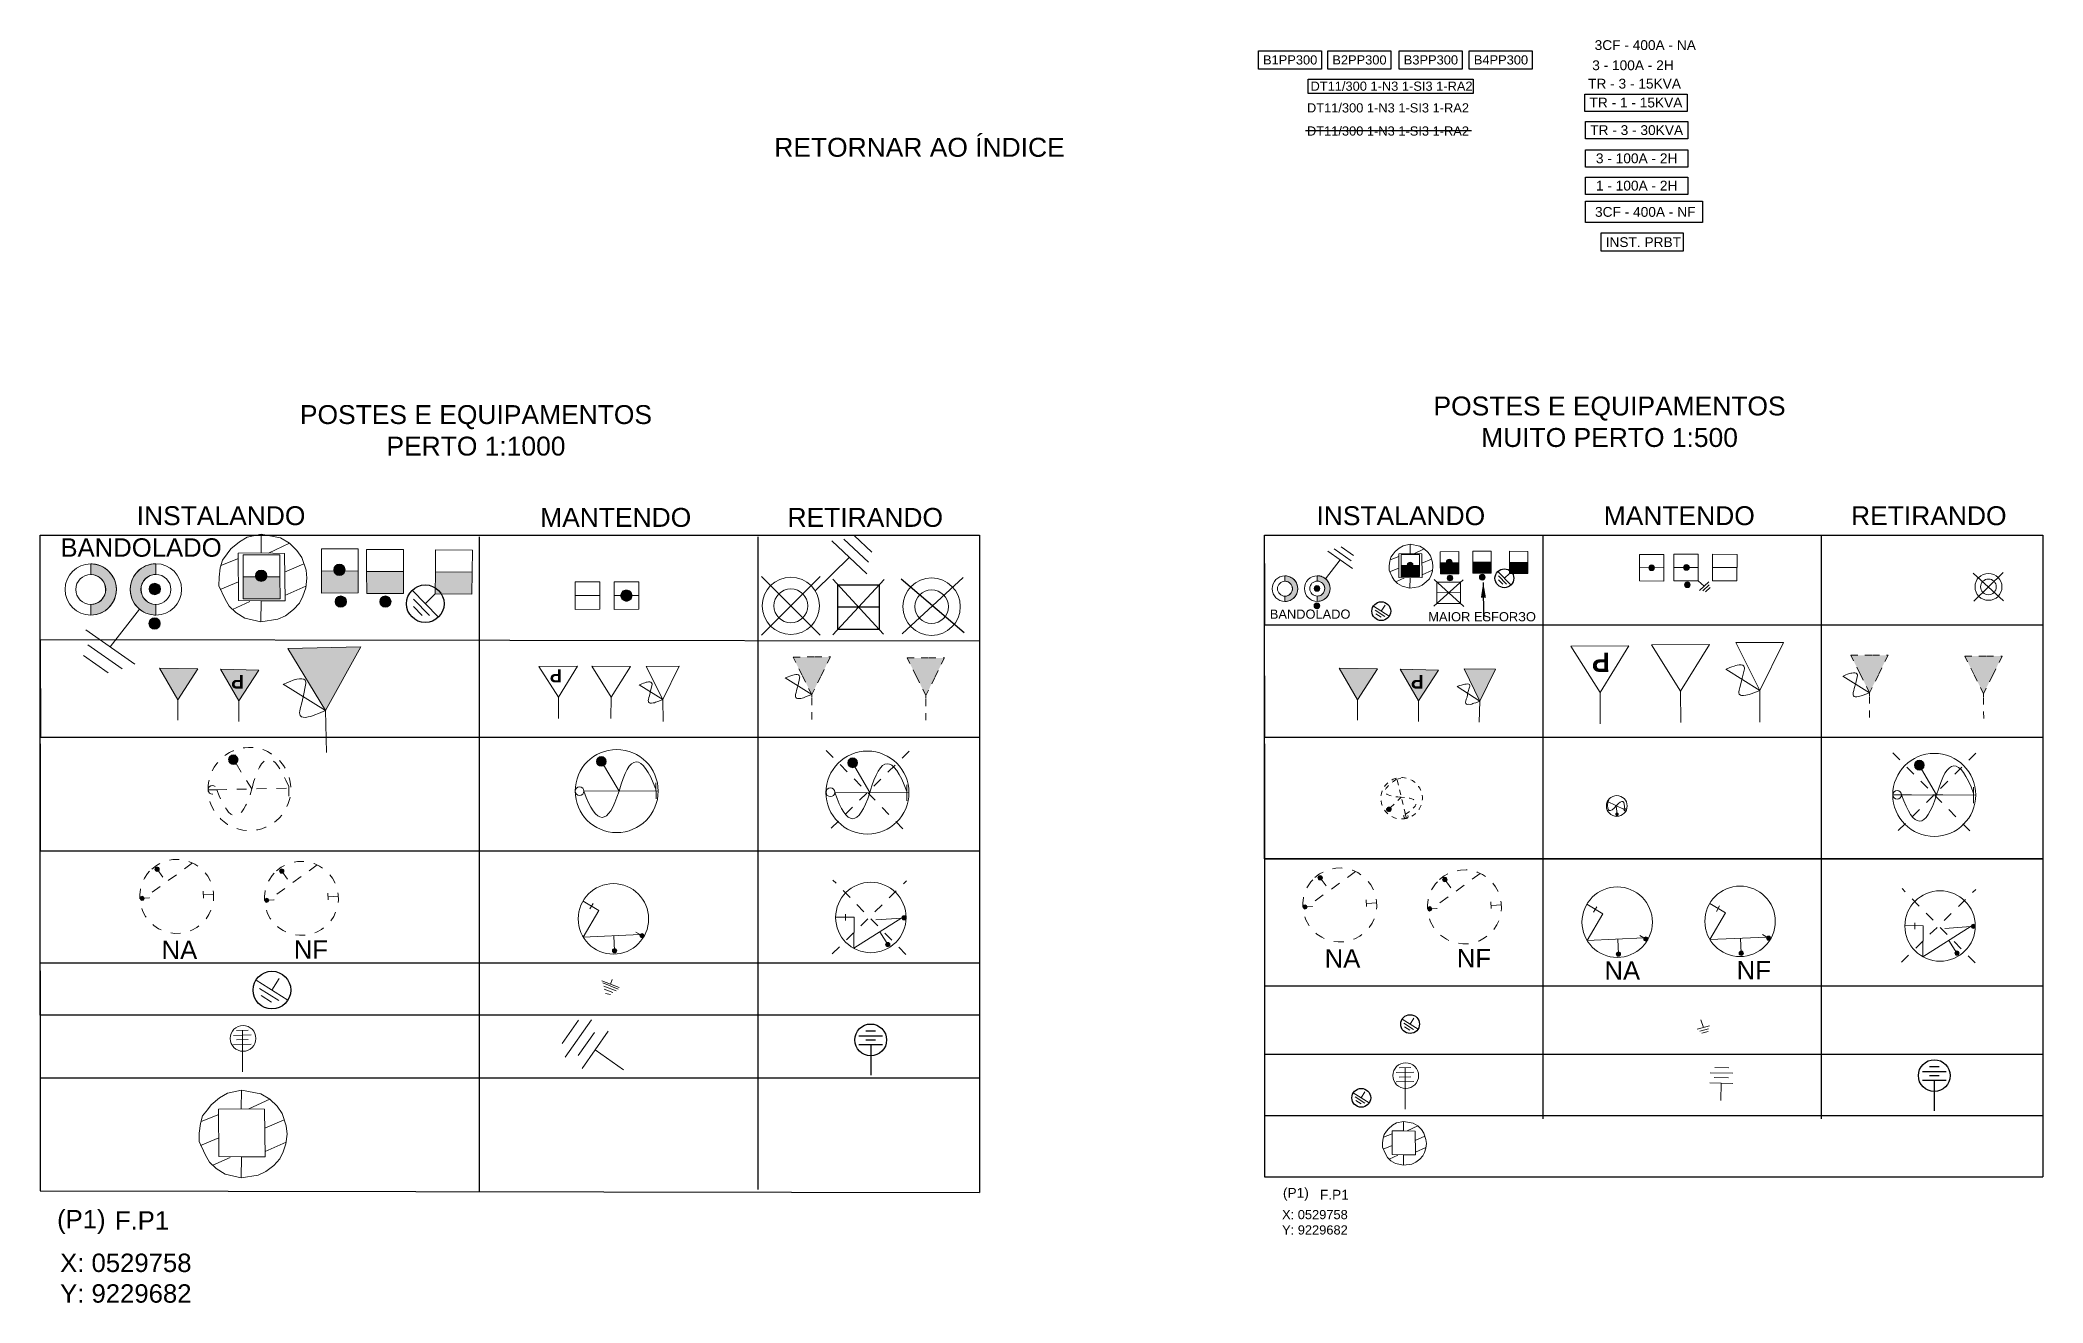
# Paper-space layout 'POSTES E EQUIPAMENTOS' of a CAD drawing. Extents: x -36 to 291, y -1 to 205.
import ezdxf

# ---------------------------------------------------------------- set-up
doc = ezdxf.new("R2010")
doc.units = 0
doc.linetypes.add('TRACEJADA', pattern=[3.45, 1.15, -1.15, 1.15])
for name, color, linetype in [('FORMATO', 7, 'Continuous'), ('PARA-RAIOS', 7, 'Continuous'), ('PDF_Geometry', 7, 'Continuous'), ('Textos', 7, 'Continuous'), ('TEXTOS A IMPLANTAR', 1, 'Continuous'), ('TRAFO', 7, 'Continuous')]:
    doc.layers.add(name, color=color, linetype=linetype)
doc.styles.get("Standard").update_dxf_attribs({"font": 'arial.ttf'})
doc.dimstyles.new('ISO-25', dxfattribs={"dimtxt": 2.5, "dimasz": 2.5, "dimexe": 1.25, "dimexo": 0.625, "dimtad": 1, "dimtxsty": 'Standard', "dimcen": 2.5, "dimazin": 3, "dimtfac": 1, "dimtmove": 0, "dimatfit": 3})

psp = doc.layouts.new('POSTES E EQUIPAMENTOS')

# ---------------------------------------------------------------- texts
at = {"attachment_point": 1}
for s, insert, char_height, width in [('RETORNAR AO ÍNDICE', (83.566297, 188.651109), 3.083617, 56.605434), ('\\pxqc;POSTES E EQUIPAMENTOS\\PPERTO 1:1000\\P', (5.568362, 145.055791), 3.083617, 58.661178), ('\\pxqc;POSTES E EQUIPAMENTOS\\PMUITO PERTO 1:500\\P', (190.499798, 146.459734), 3.083617, 58.661178), ('INSTALANDO', (-20.4449, 128.565378), 3.083617, 58.661178), ('MANTENDO', (45.376807, 128.286631), 3.083617, 58.661178), ('RETIRANDO', (85.727459, 128.286631), 3.083617, 58.661178), ('INSTALANDO', (172.016173, 128.565378), 3.083617, 58.661178), ('MANTENDO', (218.88308, 128.565378), 3.083617, 58.661178), ('RETIRANDO', (259.233732, 128.565378), 3.083617, 58.661178), ('BANDOLADO ', (-32.891035, 123.333729), 3, 117.322356), ('BANDOLADO ', (164.408145, 111.714361), 1.5, 58.661178), ('\\pxqc;MAIOR ESFORЗO', (169.707912, 111.292768), 1.5, 58.661178), ('NA', (-16.389863, 57.696438), 3, 117.322356), ('NF', (5.175146, 57.749335), 3, 117.322356), ('NA', (173.352722, 56.303913), 3, 117.322356), ('NF', (194.91773, 56.35681), 3, 117.322356), ('NA', (218.997424, 54.317683), 3, 117.322356), ('NF', (240.562433, 54.37058), 3, 117.322356)]:
    psp.add_mtext(s, dxfattribs=dict(at, insert=insert, char_height=char_height, width=width))
at = {"color": 7, "attachment_point": 1}
for insert, char_height in [((166.406336, 13.769874), 1.5), ((-32.939713, 6.653626), 3)]:
    psp.add_mtext('X: 0529758\\PY: 9229682', dxfattribs=dict(at, insert=insert, char_height=char_height))
at = {"layer": 'FORMATO', "color": 7, "char_height": 1.6, "width": 42.991401, "attachment_point": 1}
for s, insert in [('{\\C7;3CF - 400A - NA}', (217.400854, 204.581462)), ('{\\C7;3 - 100A - 2H}', (217.002754, 201.296118)), ('{\\C7;TR - 3 - 15KVA}', (216.329826, 198.293024))]:
    psp.add_mtext(s, dxfattribs=dict(at, insert=insert))
at = {"layer": 'FORMATO', "color": 1, "char_height": 1.6, "width": 42.991401, "attachment_point": 1}
for s, insert in [('\\pxqc;TR - 1 - 15KVA', (202.642067, 195.207742)), ('\\pxqc;TR - 3 - 30KVA', (202.756644, 190.716908)), ('\\pxqc;3 - 100A - 2H', (202.755403, 186.114328)), ('\\pxqc;1 - 100A - 2H', (202.755403, 181.660815)), ('\\pxql;3CF - 400A - NF', (217.460473, 177.377502)), ('INST. PRBT', (219.196293, 172.443259))]:
    psp.add_mtext(s, dxfattribs=dict(at, insert=insert))
at = {"layer": 'FORMATO', "color": 3, "width": 42.991401, "attachment_point": 1}
for insert, char_height in [((166.550198, 17.373132), 1.6), ((-33.436232, 13.767421), 3)]:
    psp.add_mtext('(P1)', dxfattribs=dict(at, insert=insert, char_height=char_height))
at = {"layer": 'FORMATO', "color": 5, "width": 42.991401, "attachment_point": 1}
for insert, char_height in [((172.577212, 17.066987), 1.6), ((-24.004732, 13.573671), 3)]:
    psp.add_mtext('F.P1', dxfattribs=dict(at, insert=insert, char_height=char_height))
at = {"layer": 'TEXTOS A IMPLANTAR', "char_height": 1.5, "width": 46.453147, "attachment_point": 2}
for s, insert in [('B1PP300', (167.726552, 202.119848)), ('B2PP300', (179.032167, 202.119848)), ('B3PP300', (190.687441, 202.119848)), ('B4PP300', (202.116752, 202.119848))]:
    psp.add_mtext(s, dxfattribs=dict(at, insert=insert))
at = {"layer": 'TEXTOS A IMPLANTAR', "color": 1, "insert": (194.276642, 197.832537), "char_height": 1.5, "width": 46.453147, "attachment_point": 2}
psp.add_mtext('\\pxql;DT11/300 1-N3 1-SI3 1-RA2', dxfattribs=at)
at = {"layer": 'TEXTOS A IMPLANTAR', "color": 7, "insert": (193.693759, 194.296189), "char_height": 1.5, "width": 46.453147, "attachment_point": 2}
psp.add_mtext('\\pxql;DT11/300 1-N3 1-SI3 1-RA2', dxfattribs=at)
at = {"layer": 'TEXTOS A IMPLANTAR', "color": 250, "true_color": 0x333333, "insert": (193.693759, 190.522766), "char_height": 1.5, "width": 46.453147, "attachment_point": 2}
psp.add_mtext('\\pxql;DT11/300 1-N3 1-SI3 1-RA2', dxfattribs=at)

# ---------------------------------------------------------------- blocks, each defined once
blk = doc.blocks.new('PARA RAIOS SUBSTITUINDO')
at = {"color": 8}
for p, q in [((-0.78923, 7.214857), (0.78923, 7.214857)), ((-1.92, 6.391282), (1.92, 6.391282)), ((-1.92, 5), (1.92, 5)), ((-0.78923, 5.727848), (0.78923, 5.727848)), ((0, 5), (0, 0))]:
    blk.add_line(p, q, dxfattribs=at)
blk.add_circle((0, 5.727848), 2.593177, dxfattribs=at)
blk = doc.blocks.new('TR INST.')
at = {"layer": 'TRAFO'}
h = blk.add_hatch(color=7, dxfattribs=at)
h.dxf.hatch_style = 2
h.paths.add_polyline_path([(47.11, 281.1), (44.11, 286.26), (50.36, 286.15)])
at = {"layer": 'TRAFO', "color": 7, "lineweight": 0}
blk.add_lwpolyline([(47.11, 281.1), (44.11, 286.26), (50.36, 286.15)], close=True, dxfattribs=at)
blk.add_lwpolyline([(47.1, 277.76), (47.11, 281.1)], dxfattribs=at)
blk = doc.blocks.new('TRAFO PART. INST.')
at = {"layer": 'TRAFO'}
h = blk.add_hatch(color=7, dxfattribs=at)
h.dxf.hatch_style = 2
h.paths.add_polyline_path([(47.08, 271.74), (44.09, 276.9), (50.34, 276.79)])
at = {"layer": 'TRAFO', "color": 7, "lineweight": 0}
blk.add_lwpolyline([(47.08, 271.74), (44.09, 276.9), (50.34, 276.79)], close=True, dxfattribs=at)
blk.add_lwpolyline([(47.08, 268.39), (47.08, 271.74)], dxfattribs=at)
at = {"layer": 'TRAFO', "color": 7, "true_color": 0xffffff, "insert": (47.92, 273.74), "char_height": 2.2232, "attachment_point": 1, "rotation": 179.7591}
blk.add_mtext('{\\fArial|b1|i0|c0;P}', dxfattribs=at)
blk = doc.blocks.new('TERRA3_existente')
at = {"color": 7, "lineweight": 0}
for points in [[(1.219041, -1.042168), (-1.611915, 0.029271)], [(0.095149, 0.24531), (-0.196437, -0.506448)], [(-1.442707, -0.289165), (1.076682, -1.306282)], [(-1.280366, -0.831129), (0.710794, -1.563528)], [(-1.206064, -1.325641), (0.209414, -1.861359)], [(-0.203928, -2.206644), (-1.003139, -2.003096)]]:
    blk.add_lwpolyline(points, dxfattribs=at)
blk = doc.blocks.new('Clipboard3391')
h = blk.add_hatch(color=7)
h.dxf.hatch_style = 2
h.paths.add_polyline_path([(5.96, 10.27), (11.9, 0), (0, 0.03)])
at = {"color": 7, "lineweight": 0}
for points in [[(5.97, 17.14), (5.96, 10.27)], [(12.79, 5.85), (12.06, 5.55), (11.64, 5.38), (11.16, 5.22), (10.83, 5.12), (10.54, 5.06), (10.13, 4.99), (9.72, 4.99), (9.43, 5.07), (9.21, 5.24), (9.09, 5.57), (9.1, 5.81), (9.14, 6.08), (9.54, 7.71), (9.9, 9.15), (10.03, 9.67), (10.17, 10.21), (10.22, 10.54), (10.21, 10.76), (10.12, 11.01), (9.92, 11.2), (9.65, 11.28), (9.27, 11.31), (8.82, 11.24), (8.46, 11.16), (8.1, 11.06), (7.75, 10.94), (7.15, 10.72), (5.96, 10.27)], [(12.79, 5.83), (5.96, 10.27)]]:
    blk.add_lwpolyline(points, dxfattribs=at)
blk.add_lwpolyline([(5.96, 10.27), (11.9, 0), (0, 0.03)], close=True, dxfattribs=at)
blk = doc.blocks.new('Clipboard3427')
at = {"color": 1}
for p, q in [((0, 9.240305), (10.322889, 0.454659)), ((10.131063, 9.456201), (0.191826, 0.238762))]:
    blk.add_line(p, q, dxfattribs=at)
at = {"color": 1, "lineweight": 0}
for radius in [4.681382, 2.731238]:
    blk.add_circle((4.991394, 4.681382), radius, dxfattribs=at)
blk = doc.blocks.new('Clipboard3541')
at = {"color": 1}
for points in [[(8.267621, 0.096207), (0, 9.06828)], [(8.410929, 9.048981), (0.042461, 0)]]:
    blk.add_lwpolyline(points, dxfattribs=at)
at = {"layer": 'PDF_Geometry', "color": 1, "lineweight": -3}
blk.add_lwpolyline([(7.562279, 8.131319), (7.555116, 0.869422), (0.851374, 0.874693), (0.858537, 8.136591)], close=True, dxfattribs=at)
blk.add_lwpolyline([(7.555781, 4.497473), (0.852039, 4.502745)], dxfattribs=at)
blk = doc.blocks.new('Clipboard6679')
h = blk.add_hatch(color=16)
edge = h.paths.add_edge_path()
edge.add_ellipse((2.588865, 3.237066), major_axis=(0, 0.807861), ratio=0.9563320019, start_angle=0, end_angle=360)
at = {"color": 16, "lineweight": 0, "true_color": 0x800000}
for points in [[(3.5402, 12.70996), (3.999976, 12.938455), (4.589115, 13.164232), (5.052109, 13.29811)], [(6.522337, 13.29476), (4.939785, 12.920061)], [(6.660063, 13.506427), (7.055032, 13.506427), (7.718254, 13.446455), (8.273129, 13.337828)], [(0.000586, 7.551763), (0.017115, 7.724399), (0.147643, 8.387621), (0.352254, 9.047316), (0.386013, 9.126671)], [(1.142015, 10.561312), (1.361198, 10.874705), (1.816282, 11.403871), (2.211943, 11.780028)], [(2.46164, 10.91998), (2.080865, 10.528982), (1.696337, 10.02451), (1.488388, 9.629709)], [(1.800615, 8.172584), (1.862143, 8.112455), (2.310171, 7.847871), (2.899309, 7.625621), (3.277728, 7.530098)], [(5.008921, 12.934927), (4.070532, 12.275232), (3.692605, 11.98055)], [(4.879148, 7.258334), (5.499282, 7.195232), (6.500708, 7.139598)], [(5.712907, 11.057382), (5.338701, 12.640051)], [(6.642282, 7.131732), (5.469575, 6.004954)], [(6.461319, 7.892045), (6.087113, 9.474714)], [(7.630949, 7.035842), (6.642282, 7.131732)], [(10.752799, 6.211322), (10.618087, 6.299177), (10.081865, 6.53201), (9.415115, 6.733094), (9.234538, 6.770814)], [(9.798246, 12.786208), (10.304115, 12.511594), (10.879143, 12.112955), (11.146898, 11.885983)], [(12.24806, 10.695745), (12.300837, 10.62776), (12.653615, 10.066844), (12.946421, 9.488288), (13.028433, 9.274286)], [(13.45176, 7.708313), (13.510865, 7.092927), (13.510865, 6.447344), (13.476315, 6.08649)], [(0.388682, 4.355806), (0.292282, 4.605844), (0.126476, 5.191455), (0.013587, 5.787649), (0, 5.929911)], [(2.217828, 1.707096), (2.052643, 1.847121), (1.579921, 2.344538), (1.163643, 2.88076), (1.139673, 2.918495)], [(4.296868, 4.878176), (3.124162, 3.751398)], [(5.063432, 0.197484), (4.419782, 0.393677), (3.777726, 0.661788), (3.551306, 0.784702)], [(8.286226, 0.174955), (7.686504, 0.062066), (7.058559, 0.002094), (6.673316, 0)], [(7.209731, 4.726708), (6.835525, 6.309377)], [(8.286226, 0.174955), (8.021643, 0.164371), (7.750004, 0.263149), (7.541865, 0.460705), (7.432504, 0.704121), (7.418393, 0.972232), (7.503885, 1.207336)], [(7.958143, 1.561371), (7.583937, 3.14404)], [(7.958143, 1.561371), (8.850671, 2.157566), (9.29428, 2.487694)], [(8.783919, 1.10226), (8.815393, 1.032205), (8.829504, 0.764094), (8.730726, 0.495982), (8.529643, 0.284316), (8.286226, 0.174955)], [(8.538252, 0.245884), (8.286226, 0.174955)], [(11.347807, 1.817653), (11.147254, 1.628399), (10.611032, 1.212121), (10.046587, 0.859344)], [(10.529901, 3.541928), (10.738032, 3.748594), (11.111976, 4.21426), (11.351865, 4.644649), (11.418634, 4.878341)], [(13.12498, 4.503045), (13.112226, 4.461205), (12.840587, 3.819149), (12.501921, 3.205316), (12.39689, 3.053811)]]:
    blk.add_lwpolyline(points, dxfattribs=at)
at = {"color": 7, "lineweight": 0}
for points in [[(2.775837, 2.439788), (2.486559, 2.429205), (2.186698, 2.545621), (1.953865, 2.778455), (1.833921, 3.057149), (1.816282, 3.364066), (1.839774, 3.435353)], [(3.094226, 3.823728), (3.220337, 3.695677), (3.343809, 3.416982), (3.361448, 3.110066), (3.255615, 2.799621), (3.040421, 2.559732), (2.872762, 2.483727)], [(8.286226, 0.174955), (7.936976, 1.656621)]]:
    blk.add_lwpolyline(points, dxfattribs=at)
at = {"color": 140, "lineweight": 0, "true_color": 0x00c9ff}
blk.add_lwpolyline([(7.647698, 2.866649), (8.046337, 1.205066)], dxfattribs=at)
blk = doc.blocks.new('Clipboard1917')
at = {"color": 7, "lineweight": 0}
for points in [[(2.137834, 2.684639), (2.688167, 5.461)], [(3.65125, 0.691445), (0, 1.414639)], [(3.961695, 2.321278), (0.310445, 3.044473)], [(2.737556, 0), (0.47625, 0.448028)], [(3.118556, 1.594556), (0.85725, 2.042584)]]:
    blk.add_lwpolyline(points, dxfattribs=at)
blk = doc.blocks.new('Clipboard2240')
h = blk.add_hatch(color=16)
h.dxf.hatch_style = 2
h.paths.add_polyline_path([(1.925284, 0.244298), (1.812395, 0.14552), (1.657173, 0.156104), (1.55134, 0.268992), (1.554868, 0.417159), (1.667757, 0.515937), (1.822979, 0.508881), (1.928812, 0.395992)])
at = {"color": 16, "lineweight": 0, "true_color": 0x800000}
for points in [[(0.373062, 2.660826), (0.097895, 2.068159)], [(2.898951, 1.12977), (0.157868, 2.39977)], [(0.207257, 2.308048), (0.193145, 1.76477), (0.228423, 1.359076), (0.320145, 1.087437), (0.468312, 0.946326), (0.669395, 0.942798), (0.926923, 1.069798), (1.237368, 1.334381), (1.600729, 1.729492)], [(2.898951, 1.12977), (2.927173, 1.630715), (2.898951, 2.011715), (2.817812, 2.27277), (2.683757, 2.406826), (2.493257, 2.420937), (2.24984, 2.315104), (1.953507, 2.08227), (1.600729, 1.729492)], [(1.600729, 1.729492), (1.74184, 0.332492)]]:
    blk.add_lwpolyline(points, dxfattribs=at)
at = {"color": 7, "lineweight": 0}
blk.add_lwpolyline([(1.925284, 0.244298), (1.812395, 0.14552), (1.657173, 0.156104), (1.55134, 0.268992), (1.554868, 0.417159), (1.667757, 0.515937), (1.822979, 0.508881), (1.928812, 0.395992)], close=True, dxfattribs=at)
at = {"color": 16, "lineweight": 0, "true_color": 0x800000}
blk.add_lwpolyline([(3.223507, 0.978076), (3.121201, 0.886354), (2.987145, 0.893409), (2.895423, 0.992187), (2.898951, 1.12977), (3.001257, 1.221492), (3.135312, 1.214437), (3.227034, 1.115659)], close=True, dxfattribs=at)
blk.add_circle((1.690687, 1.690687), 1.690687, dxfattribs=at)
blk = doc.blocks.new('Clipboard4108')
h = blk.add_hatch(color=7)
edge = h.paths.add_edge_path()
edge.add_arc((0.463903, 0.463903), 0.463903, 74.00623623, 434.00623623)
h = blk.add_hatch(color=7)
edge = h.paths.add_edge_path()
edge.add_arc((0.463903, 0.463903), 0.463903, 74.00623623, 434.00623623)
at = {"color": 7, "lineweight": 0}
blk.add_circle((0.463903, 0.463903), 0.463903, dxfattribs=at)
blk.add_circle((0.463903, 0.463903), 0.463903, dxfattribs=at)
blk = doc.blocks.new('Clipboard4908')
at = {"color": 7, "lineweight": 0}
blk.add_lwpolyline([(3.996649, 3.975173), (0, 3.977603)], dxfattribs=at)
blk.add_lwpolyline([(3.996452, 6.140027), (3.993759, 1.80861), (0.000197, 1.812748), (0.004598, 6.141078)], close=True, dxfattribs=at)
at = {"color": 15, "lineweight": 0, "true_color": 0x994533}
for points in [[(3.993759, 1.80861), (4.954319, 0.924896)], [(5.707398, 1.647893), (4.201241, 0.201899)], [(5.786673, 1.147483), (4.732914, 0.137204)], [(5.946601, 0.719911), (5.191815, 0)]]:
    blk.add_lwpolyline(points, dxfattribs=at)
blk = doc.blocks.new('Clipboard5160')
h = blk.add_hatch(color=7)
edge = h.paths.add_edge_path()
edge.add_arc((2.000116, 2.165666), 0.461257, 0, 360)
at = {"color": 7, "lineweight": 0}
blk.add_lwpolyline([(4.012179, 4.331378), (3.99352, 0), (0, 0.018859), (0.020355, 4.347143)], close=True, dxfattribs=at)
blk.add_lwpolyline([(4.004396, 2.166537), (0.007783, 2.183699)], dxfattribs=at)
blk.add_circle((2.000116, 2.165666), 0.461257, dxfattribs=at)
blk = doc.blocks.new('Clipboard5849')
at = {"color": 15, "lineweight": 0, "true_color": 0x994533}
for points in [[(2.017889, 1.192389), (0, 0.656167)], [(1.845028, 0.716139), (0.433916, 0.342195)], [(0.596194, 2.162528), (1.008944, 0.924278)], [(1.778, 0.264584), (0.769055, 0)]]:
    blk.add_lwpolyline(points, dxfattribs=at)
blk = doc.blocks.new('TRAFO COM CH INST')
at = {"layer": 'TRAFO'}
h = blk.add_hatch(color=0, dxfattribs=at)
h.dxf.hatch_style = 2
h.paths.add_polyline_path([(0.11, 3.39), (-2.43, 8.69), (2.69, 8.64)])
at = {"layer": 'TRAFO', "color": 7, "lineweight": 0}
blk.add_lwpolyline([(0.11, 3.39), (-2.43, 8.69), (2.69, 8.64)], close=True, dxfattribs=at)
for points in [[(-3.56, 5.79), (-3.19, 5.97), (-2.9, 6.03), (-2.7, 6.08), (-2.51, 6.12), (-2.31, 6.16), (-2.12, 6.2), (-1.92, 6.24), (-1.7, 6.18), (-1.59, 6.11), (-1.54, 5.91), (-1.52, 5.81), (-1.6, 5.69), (-1.83, 4.83), (-1.98, 4.08), (-2.11, 3.75), (-2.15, 3.43), (-2.23, 3.31), (-2.21, 3.22), (-2.17, 3.02), (-2.05, 2.94), (-1.93, 2.87), (-1.73, 2.91), (-1.42, 2.87), (-1.22, 2.91), (-1.05, 3.05), (-0.85, 3.09), (-0.56, 3.15), (0.11, 3.39)], [(-3.56, 5.79), (0.11, 3.39)], [(0, 0), (0.11, 3.39)]]:
    blk.add_lwpolyline(points, dxfattribs=at)
blk = doc.blocks.new('Clipboard7720')
h = blk.add_hatch(color=7)
h.dxf.hatch_style = 2
h.paths.add_polyline_path([(4.769556, 3.866444), (4.893028, 2.067278), (1.901472, 1.859139), (1.774472, 3.654778)])
at = {"color": 7, "lineweight": 0}
for points in [[(4.769556, 3.866444), (4.642556, 5.662083), (1.651, 5.453944), (1.774472, 3.654778)], [(4.769556, 3.866444), (4.893028, 2.067278), (1.901472, 1.859139), (1.774472, 3.654778)], [(4.893028, 2.067278), (4.769556, 3.866444), (1.774472, 3.654778), (1.901472, 1.859139)]]:
    blk.add_lwpolyline(points, close=True, dxfattribs=at)
at = {"color": 252, "lineweight": 0, "true_color": 0x969696}
blk.add_lwpolyline([(4.769556, 3.866444), (1.774472, 3.654778)], dxfattribs=at)
at = {"color": 24, "lineweight": 0, "true_color": 0x993300}
for points in [[(0, 2.014361), (2.314222, 0)], [(1.901472, 1.859139), (1.157111, 1.005417)], [(0.169334, 1.30175), (1.583972, 0.070555)], [(0.211667, 0.6985), (0.98425, 0.028222)]]:
    blk.add_lwpolyline(points, dxfattribs=at)
blk = doc.blocks.new('Clipboard7802')
at = {"color": 3}
blk.add_circle((1.532896, 1.532896), 1.532896, dxfattribs=at)
at = {"color": 1, "rotation": 355.548826}
blk.add_blockref('Clipboard7720', (0.301245, 0.620314), dxfattribs=at)
blk = doc.blocks.new('Clipboard8027')
h = blk.add_hatch(color=7)
h.dxf.hatch_style = 2
h.paths.add_polyline_path([(3, 1.81), (3.01, 0.01), (0.01, 0), (0, 1.8)])
at = {"color": 7, "lineweight": 0}
for points in [[(3, 1.81), (3, 3.61), (0, 3.6), (0, 1.8)], [(3, 1.81), (3.01, 0.01), (0.01, 0), (0, 1.8)], [(3.01, 0.01), (3, 1.81), (0, 1.8), (0.01, 0)]]:
    blk.add_lwpolyline(points, close=True, dxfattribs=at)
blk = doc.blocks.new('Clipboard8442')
at = {"color": 1}
for name, p in [('Clipboard8027', (0, 0)), ('Clipboard4108', (1.001781, 1.431733))]:
    blk.add_blockref(name, p, dxfattribs=at)
blk = doc.blocks.new('Clipboard8370')
at = {"color": 1, "lineweight": 20, "flags": 128}
for points in [[(3.442693, 1.707189), (3.419326, 0), (2.126671, 0.308707), (1.384243, 0.756506), (0.838047, 1.287021), (0.507665, 1.84967), (0, 2.9464), (0.012759, 3.643313), (0.112829, 4.416443), (0.284971, 5.048214), (0.681479, 5.551264), (0.978838, 5.953076), (1.672134, 6.531782), (2.312004, 6.914963), (3.456912, 7.148384), (3.438918, 5.631104), (1.58209, 5.602119), (1.608369, 1.747738), (3.442693, 1.707189)], [(3.438918, 5.631104), (3.456912, 7.148384), (5.020505, 6.852179), (5.753553, 6.422097), (6.361182, 5.83526), (6.758316, 5.25216), (7.106897, 4.226238), (7.166928, 3.556235), (7.077309, 2.777489), (6.854175, 2.110464), (6.584571, 1.540705), (6.083117, 1.008223), (5.431299, 0.506478), (4.818441, 0.213651), (3.419326, 0), (3.442693, 1.707189), (5.39207, 1.720713), (5.338559, 5.592458), (3.438918, 5.631104)], [(0.163973, 4.604145), (1.594463, 5.157681)], [(4.056969, 5.618531), (5.753553, 6.422097)], [(5.359748, 4.059371), (6.932606, 4.739199)], [(0.102016, 2.637035), (1.607922, 3.257651)], [(1.111145, 1.021764), (2.519137, 1.663883)], [(5.386094, 2.153128), (7.093535, 2.918486)]]:
    blk.add_lwpolyline(points, dxfattribs=at)
blk = doc.blocks.new('Clipboard8451')
at = {"color": 1}
for name, p in [('Clipboard8027', (0, 0)), ('Clipboard4108', (1.001781, 1.431733))]:
    blk.add_blockref(name, p, dxfattribs=at)
blk = doc.blocks.new('Clipboard8471')
at = {"color": 1}
for name, p in [('Clipboard8370', (0, 0)), ('Clipboard8451', (1.979045, 1.871291))]:
    blk.add_blockref(name, p, dxfattribs=at)
blk = doc.blocks.new('Clipboard8739')
at = {"color": 24, "lineweight": 0, "true_color": 0x993300}
for points in [[(0.235658, 2.355388), (2.832103, 0.714971)], [(0.510825, 1.674527), (2.098325, 0.672638)], [(0.644881, 1.085388), (1.509186, 0.538582)], [(2.137131, 2.489443), (1.533881, 1.533416)]]:
    blk.add_lwpolyline(points, dxfattribs=at)
at = {"color": 3}
blk.add_circle((1.534677, 1.534677), 1.534677, dxfattribs=at)
blk = doc.blocks.new('Clipboard10274')
h = blk.add_hatch(color=252)
h.dxf.hatch_style = 1
h.paths.add_polyline_path([(0, 10.17), (6.08, 10.18), (3.05, 4.03)])
at = {"color": 1, "linetype": 'TRACEJADA', "lineweight": 0}
blk.add_lwpolyline([(3.05, 4.03), (0, 10.17), (6.08, 10.18)], close=True, dxfattribs=at)
blk.add_lwpolyline([(3.07, 0), (3.05, 4.03)], dxfattribs=at)
blk = doc.blocks.new('Clipboard10296')
h = blk.add_hatch(color=252)
h.dxf.hatch_style = 1
h.paths.add_polyline_path([(1.28, 10.17), (7.36, 10.18), (4.33, 4.03)])
at = {"color": 1, "linetype": 'TRACEJADA', "lineweight": 0}
blk.add_lwpolyline([(4.33, 4.03), (1.28, 10.17), (7.36, 10.18)], close=True, dxfattribs=at)
at = {"color": 1, "lineweight": 0}
for points in [[(0, 6.78), (4.33, 4.03)], [(0.03, 6.77), (0.48, 6.96), (0.75, 7.07), (1.05, 7.17), (1.26, 7.23), (1.44, 7.27), (1.7, 7.31), (1.96, 7.31), (2.14, 7.27), (2.28, 7.16), (2.36, 6.95), (2.35, 6.8), (2.33, 6.64), (2.08, 5.63), (1.85, 4.73), (1.77, 4.41), (1.69, 4.07), (1.65, 3.86), (1.66, 3.73), (1.72, 3.57), (1.85, 3.45), (2.01, 3.4), (2.25, 3.39), (2.54, 3.43), (2.76, 3.48), (2.99, 3.54), (3.21, 3.62), (3.59, 3.76), (4.33, 4.04)]]:
    blk.add_lwpolyline(points, dxfattribs=at)
at = {"color": 1, "linetype": 'TRACEJADA', "lineweight": 0}
blk.add_lwpolyline([(4.35, 0), (4.33, 4.03)], dxfattribs=at)
blk = doc.blocks.new('Clipboard20887')
h = blk.add_hatch(color=7)
h.dxf.hatch_style = 2
h.paths.add_polyline_path([(2.194277, 4.176889), (2.317749, 4.166305), (2.487083, 4.141611), (2.709333, 4.085166), (2.899833, 4.018139), (3.065638, 3.940527), (3.231444, 3.838222), (3.428999, 3.693583), (3.630083, 3.503083), (3.742972, 3.369027), (3.859388, 3.199694), (3.961694, 3.023305), (4.042833, 2.832805), (4.106333, 2.642305), (4.155722, 2.402416), (4.180416, 2.106083), (4.155722, 1.774472), (4.088694, 1.481666), (3.986388, 1.213555), (3.912305, 1.068916), (3.79236, 0.881944), (3.693583, 0.751416), (3.545416, 0.592666), (3.418416, 0.47625), (3.256138, 0.356305), (3.111499, 0.264583), (2.928055, 0.176389), (2.719916, 0.098777), (2.55411, 0.052916), (2.321277, 0.014111), (2.088444, 0), (2.088444, 0.871361), (2.26836, 0.885472), (2.455333, 0.927805), (2.599972, 0.98425), (2.702277, 1.037166), (2.825749, 1.118305), (2.928055, 1.202972), (3.090333, 1.393472), (3.164416, 1.513416), (3.227916, 1.654527), (3.291416, 1.880305), (3.305527, 2.155472), (3.249083, 2.469444), (3.150305, 2.691694), (3.090333, 2.786944), (3.016249, 2.885722), (2.942166, 2.963333), (2.783416, 3.090333), (2.691694, 3.150305), (2.58586, 3.203222), (2.462388, 3.252611), (2.335388, 3.284361), (2.155472, 3.309055), (2.088444, 3.309055), (2.088444, 4.180416), (2.10961, 4.180416), (2.134305, 4.180416)])
at = {"color": 24, "lineweight": 0, "true_color": 0x993300}
for points in [[(3.817055, 8.180916), (7.817555, 5.383389)], [(4.84011, 8.576027), (7.641166, 6.618111)], [(5.997222, 8.886472), (8.000999, 7.485944)], [(3.428999, 3.693583), (5.817305, 6.780389)]]:
    blk.add_lwpolyline(points, dxfattribs=at)
at = {"color": 7, "lineweight": 0}
blk.add_lwpolyline([(2.194277, 4.176889), (2.317749, 4.166305), (2.487083, 4.141611), (2.709333, 4.085166), (2.899833, 4.018139), (3.065638, 3.940527), (3.231444, 3.838222), (3.428999, 3.693583), (3.630083, 3.503083), (3.742972, 3.369027), (3.859388, 3.199694), (3.961694, 3.023305), (4.042833, 2.832805), (4.106333, 2.642305), (4.155722, 2.402416), (4.180416, 2.106083), (4.155722, 1.774472), (4.088694, 1.481666), (3.986388, 1.213555), (3.912305, 1.068916), (3.79236, 0.881944), (3.693583, 0.751416), (3.545416, 0.592666), (3.418416, 0.47625), (3.256138, 0.356305), (3.111499, 0.264583), (2.928055, 0.176389), (2.719916, 0.098777), (2.55411, 0.052916), (2.321277, 0.014111), (2.088444, 0), (2.088444, 0.871361), (2.26836, 0.885472), (2.455333, 0.927805), (2.599972, 0.98425), (2.702277, 1.037166), (2.825749, 1.118305), (2.928055, 1.202972), (3.090333, 1.393472), (3.164416, 1.513416), (3.227916, 1.654527), (3.291416, 1.880305), (3.305527, 2.155472), (3.249083, 2.469444), (3.150305, 2.691694), (3.090333, 2.786944), (3.016249, 2.885722), (2.942166, 2.963333), (2.783416, 3.090333), (2.691694, 3.150305), (2.58586, 3.203222), (2.462388, 3.252611), (2.335388, 3.284361), (2.155472, 3.309055), (2.088444, 3.309055), (2.088444, 4.180416), (2.10961, 4.180416), (2.134305, 4.180416)], close=True, dxfattribs=at)
for radius in [2.090208, 1.218847]:
    blk.add_circle((2.090208, 2.090208), radius, dxfattribs=at)
blk = doc.blocks.new('Clipboard21030')
h = blk.add_hatch(color=7)
h.dxf.hatch_style = 2
h.paths.add_polyline_path([(2.194277, 4.176889), (2.317749, 4.166305), (2.487083, 4.141611), (2.709333, 4.085166), (2.899833, 4.018139), (3.065638, 3.940527), (3.231444, 3.838222), (3.428999, 3.693583), (3.630083, 3.503083), (3.742972, 3.369027), (3.859388, 3.199694), (3.961694, 3.023305), (4.042833, 2.832805), (4.106333, 2.642305), (4.155722, 2.402416), (4.180416, 2.106083), (4.155722, 1.774472), (4.088694, 1.481666), (3.986388, 1.213555), (3.912305, 1.068916), (3.79236, 0.881944), (3.693583, 0.751416), (3.545416, 0.592666), (3.418416, 0.47625), (3.256138, 0.356305), (3.111499, 0.264583), (2.928055, 0.176389), (2.719916, 0.098777), (2.55411, 0.052916), (2.321277, 0.014111), (2.088444, 0), (2.088444, 0.871361), (2.26836, 0.885472), (2.455333, 0.927805), (2.599972, 0.98425), (2.702277, 1.037166), (2.825749, 1.118305), (2.928055, 1.202972), (3.090333, 1.393472), (3.164416, 1.513416), (3.227916, 1.654527), (3.291416, 1.880305), (3.305527, 2.155472), (3.249083, 2.469444), (3.150305, 2.691694), (3.090333, 2.786944), (3.016249, 2.885722), (2.942166, 2.963333), (2.783416, 3.090333), (2.691694, 3.150305), (2.58586, 3.203222), (2.462388, 3.252611), (2.335388, 3.284361), (2.155472, 3.309055), (2.088444, 3.309055), (2.088444, 4.180416), (2.10961, 4.180416), (2.134305, 4.180416)])
at = {"color": 7, "lineweight": 0}
blk.add_lwpolyline([(2.194277, 4.176889), (2.317749, 4.166305), (2.487083, 4.141611), (2.709333, 4.085166), (2.899833, 4.018139), (3.065638, 3.940527), (3.231444, 3.838222), (3.428999, 3.693583), (3.630083, 3.503083), (3.742972, 3.369027), (3.859388, 3.199694), (3.961694, 3.023305), (4.042833, 2.832805), (4.106333, 2.642305), (4.155722, 2.402416), (4.180416, 2.106083), (4.155722, 1.774472), (4.088694, 1.481666), (3.986388, 1.213555), (3.912305, 1.068916), (3.79236, 0.881944), (3.693583, 0.751416), (3.545416, 0.592666), (3.418416, 0.47625), (3.256138, 0.356305), (3.111499, 0.264583), (2.928055, 0.176389), (2.719916, 0.098777), (2.55411, 0.052916), (2.321277, 0.014111), (2.088444, 0), (2.088444, 0.871361), (2.26836, 0.885472), (2.455333, 0.927805), (2.599972, 0.98425), (2.702277, 1.037166), (2.825749, 1.118305), (2.928055, 1.202972), (3.090333, 1.393472), (3.164416, 1.513416), (3.227916, 1.654527), (3.291416, 1.880305), (3.305527, 2.155472), (3.249083, 2.469444), (3.150305, 2.691694), (3.090333, 2.786944), (3.016249, 2.885722), (2.942166, 2.963333), (2.783416, 3.090333), (2.691694, 3.150305), (2.58586, 3.203222), (2.462388, 3.252611), (2.335388, 3.284361), (2.155472, 3.309055), (2.088444, 3.309055), (2.088444, 4.180416), (2.10961, 4.180416), (2.134305, 4.180416)], close=True, dxfattribs=at)
for radius in [2.090208, 1.218847]:
    blk.add_circle((2.090208, 2.090208), radius, dxfattribs=at)
blk = doc.blocks.new('Clipboard21181')
at = {"color": 1, "lineweight": 0, "true_color": 0xff0000}
for points in [[(0, 4.614334), (4.956528, 0.088195)], [(4.875389, 4.699), (0.081139, 0)]]:
    blk.add_lwpolyline(points, dxfattribs=at)
for centre, radius in [((2.481792, 2.354792), 2.196042), ((2.481792, 2.353028), 1.279701)]:
    blk.add_circle(centre, radius, dxfattribs=at)
blk = doc.blocks.new('Clipboard21233')
at = {"color": 1, "lineweight": 0, "true_color": 0xff0000}
for points in [[(0, 2.515306), (6.304138, 3.802945)], [(1.538111, 4.155722), (4.885972, 2.197806)], [(2.226027, 6.205361), (4.22275, 0)]]:
    blk.add_lwpolyline(points, dxfattribs=at)
blk.add_lwpolyline([(0.656166, 2.645833), (2.409472, 5.647972), (5.760861, 3.693583), (4.007555, 0.691445)], close=True, dxfattribs=at)
blk = doc.blocks.new('Clipboard21635')
h = blk.add_hatch(color=16)
edge = h.paths.add_edge_path()
edge.add_arc((13.390391, 7.81932), 0.799042, 0, 360)
at = {"color": 16, "lineweight": 0, "true_color": 0x800000}
for points in [[(8.4154, 16.259798), (8.447949, 17.885778)], [(12.118627, 13.30325), (3.369739, 4.949472)], [(12.118627, 13.30325), (11.155544, 13.768917), (10.284183, 14.139334), (9.508072, 14.4145), (8.827211, 14.594417), (8.238072, 14.682611), (7.744183, 14.672028), (7.345544, 14.566195), (7.038627, 14.368639), (6.826961, 14.072306), (6.710544, 13.68425), (6.68585, 13.200945), (6.756405, 12.618861), (6.922211, 11.945056), (7.179739, 11.176), (7.532516, 10.311695), (7.980544, 9.352139)], [(8.350301, 13.007839), (8.38285, 14.633818)], [(1.625728, 9.781701), (0, 9.82501)], [(8.285202, 9.755879), (8.317751, 11.381859)], [(4.877186, 9.695083), (3.251457, 9.738392)], [(3.7966, 5.005917), (4.840822, 4.529667), (5.782739, 4.152195), (6.618822, 3.8735), (7.3526, 3.697111), (7.980544, 3.6195), (8.502655, 3.640667), (8.922461, 3.764139), (9.236433, 3.986389), (9.444572, 4.307417), (9.550405, 4.727222), (9.550405, 5.249334), (9.444572, 5.870222), (9.236433, 6.589889), (8.922461, 7.411861), (8.502655, 8.329084), (7.980544, 9.352139)], [(8.128644, 9.608465), (6.502915, 9.651774)], [(7.980544, 9.352139), (13.388627, 7.821084)], [(8.220103, 6.503919), (8.252653, 8.129899)], [(11.380101, 9.521847), (9.754372, 9.565156)], [(14.631559, 9.435229), (13.00583, 9.478538)], [(17.883016, 9.348611), (16.257288, 9.39192)], [(2.720627, 6.131278), (4.516266, 4.247445)], [(8.155004, 3.25196), (8.187554, 4.87794)], [(8.089905, 0), (8.122455, 1.62598)]]:
    blk.add_lwpolyline(points, dxfattribs=at)
at = {"color": 7, "lineweight": 0}
blk.add_lwpolyline([(13.148739, 14.2875), (10.947405, 12.184945)], dxfattribs=at)
at = {"color": 5, "lineweight": 0, "true_color": 0x0000ff}
blk.add_lwpolyline([(8.446014, 9.792804), (7.270661, 8.668786)], dxfattribs=at)
at = {"color": 16, "lineweight": 0, "true_color": 0x800000}
for centre, radius in [((8.259239, 9.616722), 6.773333), ((12.633683, 13.793611), 0.712611)]:
    blk.add_circle(centre, radius, dxfattribs=at)
at = {"color": 7, "lineweight": 0}
blk.add_circle((13.390391, 7.81932), 0.799042, dxfattribs=at)
blk = doc.blocks.new('Clipboard11713')
at = {"color": 7, "lineweight": 0}
blk.add_lwpolyline([(4.744716, 5.152523), (0, 12.711301), (9.442935, 12.735167)], close=True, dxfattribs=at)
blk.add_lwpolyline([(4.758663, 0), (4.744716, 5.152523)], dxfattribs=at)
blk = doc.blocks.new('Clipboard11735')
at = {"color": 7, "lineweight": 0}
blk.add_lwpolyline([(4.744716, 5.152523), (0, 12.711301), (9.442935, 12.735167)], close=True, dxfattribs=at)
blk.add_lwpolyline([(4.758663, 0), (4.744716, 5.152523)], dxfattribs=at)
at = {"color": 7, "insert": (6.368163, 8.495705), "char_height": 3.157013, "attachment_point": 1, "rotation": 180.22197517}
blk.add_mtext('{\\fArial|b1|i0|c0;P}', dxfattribs=at)
blk = doc.blocks.new('Clipboard11824')
at = {"color": 7, "lineweight": 0}
for points in [[(0.352778, 10.251722), (0.973667, 10.149416), (1.337028, 10.078861), (1.725084, 9.983611), (2.00025, 9.906), (2.215445, 9.831916), (2.525889, 9.697861), (2.804584, 9.525), (2.973917, 9.348611), (3.051528, 9.140472), (2.991556, 8.861778), (2.88925, 8.703028), (2.744611, 8.547805), (1.785056, 7.62), (0.938389, 6.805083), (0.627945, 6.50875), (0.306917, 6.198305), (0.134056, 6.00075), (0.045861, 5.852583), (0, 5.644444), (0.0635, 5.42925), (0.204611, 5.256389), (0.462139, 5.083528), (0.79375, 4.931833), (1.072445, 4.833055), (1.36525, 4.751916), (1.647472, 4.681361), (2.148417, 4.579055), (3.146778, 4.374444)], [(0.324556, 10.272889), (3.139722, 4.367389)], [(0.419806, 0), (3.139722, 4.367389)]]:
    blk.add_lwpolyline(points, dxfattribs=at)
blk.add_lwpolyline([(3.139722, 4.367389), (4.011084, 13.066889), (10.590389, 8.949972)], close=True, dxfattribs=at)
blk = doc.blocks.new('Clipboard20308')
h = blk.add_hatch(color=16)
edge = h.paths.add_edge_path()
edge.add_arc((11.982097, 12.832291), 0.336903, 0, 360)
h = blk.add_hatch(color=16)
edge = h.paths.add_edge_path()
edge.add_arc((13.786556, 8.053916), 0.345722, 0, 360)
at = {"color": 16, "lineweight": 0, "true_color": 0x800000}
for points in [[(7.568454, 16.161806), (7.489472, 16.866305)], [(7.930836, 12.929444), (7.749645, 14.545625)], [(8.293217, 9.697083), (8.112026, 11.313264)], [(10.851445, 3.309055), (11.768667, 12.562416)], [(0.707986, 7.568828), (0, 7.489472)], [(3.940355, 7.931135), (2.32417, 7.749981)], [(7.172725, 8.293441), (5.55654, 8.112288)], [(8.655598, 6.464722), (8.474408, 8.080903)], [(10.405094, 8.655748), (8.78891, 8.474594)], [(13.786556, 8.053916), (11.345333, 8.297333)], [(13.637464, 9.018054), (12.021279, 8.836901)], [(16.869833, 9.380361), (15.253649, 9.199208)], [(5.020028, 4.109861), (6.896806, 6.462889)], [(6.462889, 5.0165), (5.655028, 5.662083)], [(6.896806, 6.462889), (10.851445, 3.309055)], [(9.01798, 3.232361), (8.836789, 4.848542)], [(9.380361, 0), (9.199171, 1.61618)]]:
    blk.add_lwpolyline(points, dxfattribs=at)
at = {"color": 7, "lineweight": 0}
blk.add_lwpolyline([(9.419167, 8.978194), (11.796889, 12.5095)], dxfattribs=at)
at = {"color": 16, "lineweight": 0, "true_color": 0x800000}
for centre, radius in [((8.60425, 8.600722), 5.74675), ((11.982097, 12.832291), 0.336903), ((13.786556, 8.053916), 0.345722)]:
    blk.add_circle(centre, radius, dxfattribs=at)
blk = doc.blocks.new('Clipboard21219')
h = blk.add_hatch(color=16)
edge = h.paths.add_edge_path()
edge.add_arc((10.415764, 3.003903), 0.336903, 0, 360)
h = blk.add_hatch(color=16)
edge = h.paths.add_edge_path()
edge.add_arc((5.940778, 0.53975), 0.345722, 0, 360)
at = {"color": 16, "lineweight": 0, "true_color": 0x800000}
for points in [[(0.79375, 8.660695), (3.390194, 7.133167)], [(3.390194, 7.133167), (0.8255, 2.772834)], [(1.894417, 7.358945), (2.420056, 8.251473)], [(0.8255, 2.772834), (10.117667, 3.178528)], [(5.940778, 0.53975), (5.834944, 2.988028)]]:
    blk.add_lwpolyline(points, dxfattribs=at)
at = {"color": 7, "lineweight": 0}
blk.add_lwpolyline([(10.742083, 2.811639), (9.42975, 3.580695)], dxfattribs=at)
at = {"color": 16, "lineweight": 0, "true_color": 0x800000}
for centre, radius in [((5.74675, 5.74675), 5.74675), ((10.415764, 3.003903), 0.336903), ((5.940778, 0.53975), 0.345722)]:
    blk.add_circle(centre, radius, dxfattribs=at)
blk = doc.blocks.new('Clipboard21571')
h = blk.add_hatch(color=96)
edge = h.paths.add_edge_path()
edge.add_arc((2.834632, 10.47424), 0.356306, 132.34143021, 492.34143021)
h = blk.add_hatch(color=96)
edge = h.paths.add_edge_path()
edge.add_arc((0.358536, 5.712178), 0.356306, 132.34143021, 492.34143021)
at = {"color": 96, "lineweight": 0, "true_color": 0x008000}
for points in [[(0.679875, 8.807671), (0.761187, 8.984156), (1.293672, 9.779173), (1.617951, 10.126427)], [(1.964174, 10.497179), (2.741226, 11.098259), (3.307123, 11.405468)], [(2.594644, 10.737602), (2.850201, 10.829681), (3.097994, 10.714229), (3.189986, 10.456803), (3.074621, 10.21088), (2.818087, 10.117909), (2.579805, 10.23023)], [(2.834632, 10.47424), (3.793756, 9.160866)], [(4.835745, 11.935508), (5.385262, 12.037421), (6.312194, 12.065176), (6.451211, 12.048027)], [(8.605612, 11.494827), (7.291948, 10.536102)], [(8.039799, 11.722857), (8.128765, 11.697642), (8.983179, 11.303989), (9.475958, 10.973936)], [(10.667621, 9.87943), (11.097859, 9.323317), (11.538417, 8.512024)], [(0.019374, 5.666117), (0, 6.313172), (0.113532, 7.233544), (0.127607, 7.283201)], [(3.350953, 7.659926), (2.037288, 6.7012)], [(5.978283, 9.577376), (4.664618, 8.618651)], [(10.336049, 6.867068), (10.395241, 5.77554)], [(11.986373, 6.954332), (12.037471, 6.678787), (12.065089, 5.752004), (12.013704, 5.3363)], [(0.118548, 5.975539), (0.375082, 6.06851), (0.621897, 5.952167), (0.713976, 5.69661), (0.598525, 5.448817), (0.342076, 5.357715), (0.103089, 5.46852)], [(1.054721, 2.628692), (0.966917, 2.742203), (0.510395, 3.583143), (0.33553, 4.079154)], [(0.723624, 5.742475), (0.714227, 5.735617)], [(12.063499, 6.369823), (10.43975, 6.278656)], [(11.618929, 3.766365), (11.303241, 3.081747), (10.817575, 2.357023)], [(3.511621, 0.563149), (3.081932, 0.761162), (2.286581, 1.294017), (2.143458, 1.427689)], [(6.678615, 0.02795), (5.752895, 0), (5.057986, 0.085621)], [(9.657495, 1.226592), (9.323037, 0.967824), (8.482261, 0.511122), (8.249695, 0.429049)]]:
    blk.add_lwpolyline(points, dxfattribs=at)
at = {"color": 7, "lineweight": 0}
blk.add_lwpolyline([(0.025618, 5.695174), (1.542841, 5.779549)], dxfattribs=at)
at = {"color": 5, "lineweight": 0, "true_color": 0x0000ff}
blk.add_lwpolyline([(0.687091, 5.731959), (0.025618, 5.695174)], dxfattribs=at)
at = {"color": 140, "lineweight": 0, "true_color": 0x00c9ff}
blk.add_lwpolyline([(1.572743, 5.77816), (1.542841, 5.779549)], dxfattribs=at)
at = {"color": 96, "lineweight": 0, "true_color": 0x008000}
blk.add_circle((2.834632, 10.47424), 0.356306, dxfattribs=at)
blk = doc.blocks.new('Clipboard21735')
at = {"lineweight": 0}
h = blk.add_hatch(color=16, dxfattribs=at)
edge = h.paths.add_edge_path()
edge.add_arc((2.834632, 10.47424), 0.356306, 132.34143021, 492.34143021)
h = blk.add_hatch(color=16, dxfattribs=at)
edge = h.paths.add_edge_path()
edge.add_arc((0.358536, 5.712178), 0.356306, 132.34143021, 492.34143021)
at = {"color": 16, "lineweight": 0, "true_color": 0x800000}
for points in [[(0.679875, 8.807671), (0.761187, 8.984156), (1.293672, 9.779173), (1.617951, 10.126427)], [(1.964174, 10.497179), (2.741226, 11.098259), (3.307123, 11.405468)], [(2.594644, 10.737602), (2.850201, 10.829681), (3.097994, 10.714229), (3.189986, 10.456803), (3.074621, 10.21088), (2.818087, 10.117909), (2.579805, 10.23023)], [(2.834632, 10.47424), (3.793756, 9.160866)], [(4.835745, 11.935508), (5.385262, 12.037421), (6.312194, 12.065176), (6.451211, 12.048027)], [(8.605612, 11.494827), (7.291948, 10.536102)], [(8.039799, 11.722857), (8.128765, 11.697642), (8.983179, 11.303989), (9.475958, 10.973936)], [(10.667621, 9.87943), (11.097859, 9.323317), (11.538417, 8.512024)], [(0.019374, 5.666117), (0, 6.313172), (0.113532, 7.233544), (0.127607, 7.283201)], [(3.350953, 7.659926), (2.037288, 6.7012)], [(5.978283, 9.577376), (4.664618, 8.618651)], [(10.336049, 6.867068), (10.395241, 5.77554)], [(11.986373, 6.954332), (12.037471, 6.678787), (12.065089, 5.752004), (12.013704, 5.3363)], [(0.025618, 5.695174), (1.542841, 5.779549)], [(0.687091, 5.731959), (0.025618, 5.695174)], [(0.118548, 5.975539), (0.375082, 6.06851), (0.621897, 5.952167), (0.713976, 5.69661), (0.598525, 5.448817), (0.342076, 5.357715), (0.103089, 5.46852)], [(1.054721, 2.628692), (0.966917, 2.742203), (0.510395, 3.583143), (0.33553, 4.079154)], [(0.723624, 5.742475), (0.714227, 5.735617)], [(1.572743, 5.77816), (1.542841, 5.779549)], [(12.063499, 6.369823), (10.43975, 6.278656)], [(11.618929, 3.766365), (11.303241, 3.081747), (10.817575, 2.357023)], [(3.511621, 0.563149), (3.081932, 0.761162), (2.286581, 1.294017), (2.143458, 1.427689)], [(6.678615, 0.02795), (5.752895, 0), (5.057986, 0.085621)], [(9.657495, 1.226592), (9.323037, 0.967824), (8.482261, 0.511122), (8.249695, 0.429049)]]:
    blk.add_lwpolyline(points, dxfattribs=at)
blk.add_circle((2.834632, 10.47424), 0.356306, dxfattribs=at)
blk = doc.blocks.new('Clipboard22130')
h = blk.add_hatch(color=16)
edge = h.paths.add_edge_path()
edge.add_arc((8.475486, 11.932708), 0.799042, 0, 360)
at = {"color": 16, "lineweight": 0, "true_color": 0x800000}
for points in [[(4.778977, 13.236966), (5.42925, 13.405555), (6.120695, 13.511389), (6.375406, 13.524253)], [(7.994087, 13.432127), (8.205611, 13.3985), (8.872361, 13.222111), (9.503834, 12.982222), (9.545863, 12.961332)], [(0.265208, 8.584982), (0.335139, 8.844139), (0.575028, 9.479139), (0.874889, 10.075333)], [(2.076535, 10.521893), (2.010834, 10.565694), (1.862667, 10.787944), (1.806222, 11.070166), (1.866195, 11.355916), (2.017889, 11.574639)], [(1.845611, 11.389221), (2.017889, 11.574639)], [(2.017889, 11.574639), (2.469445, 11.983861), (2.973917, 12.361333), (3.303018, 12.564663)], [(2.017889, 11.574639), (2.236611, 11.722805), (2.522361, 11.77925), (2.804584, 11.719277), (3.023306, 11.567583), (3.171472, 11.348861), (3.223227, 11.102267)], [(3.019778, 10.562166), (2.57175, 9.5885), (2.362603, 9.07495)], [(3.019778, 10.562166), (4.16428, 9.406751)], [(7.871735, 9.643948), (8.285117, 11.216839)], [(10.935693, 12.125142), (11.147778, 11.962694), (11.595806, 11.549944), (12.0015, 11.098389), (12.087526, 10.984223)], [(0.142918, 5.366845), (0.134056, 5.401027), (0.03175, 6.088944), (0, 6.790972), (0.011662, 6.983384)], [(1.85739, 7.531531), (1.788584, 7.246055), (1.7145, 6.656916), (1.732139, 6.163027), (1.799356, 5.927769)], [(5.308782, 8.251335), (6.453284, 7.09592)], [(7.044972, 6.498166), (7.458354, 8.071057)], [(8.617692, 7.309183), (8.053917, 7.041444), (7.171522, 6.566308)], [(11.722494, 8.133714), (11.638139, 8.152694), (11.116028, 8.142111), (10.498667, 8.025694), (10.126782, 7.910282)], [(12.589021, 5.442332), (12.707056, 5.976055), (12.774084, 6.604), (12.747062, 7.051359)], [(12.932771, 9.600202), (13.006917, 9.447389), (13.23975, 8.812389), (13.412611, 8.142111), (13.425542, 8.055163)], [(1.535347, 2.461309), (1.167695, 2.949222), (0.829028, 3.503083), (0.669176, 3.832535)], [(3.063897, 5.137568), (3.224389, 5.132916), (3.799417, 5.214055), (4.473222, 5.393972), (4.649939, 5.456968)], [(6.158159, 6.063001), (7.044972, 6.498166)], [(7.597786, 5.940504), (8.742288, 4.785089)], [(9.88679, 3.629673), (11.031292, 2.474258)], [(11.465278, 2.395361), (11.923889, 3.450166), (12.092695, 3.895351)], [(12.598665, 3.353749), (12.329584, 2.921), (11.945056, 2.420055), (11.614787, 2.064597)], [(13.527338, 6.436773), (13.504334, 6.057194), (13.391445, 5.369277), (13.24844, 4.839321)], [(4.117336, 0.536142), (4.042834, 0.564444), (3.446639, 0.860777), (2.896306, 1.202972), (2.711504, 1.344522)], [(7.297731, 0.028801), (6.727472, 0), (6.028972, 0.038805), (5.677642, 0.094658)], [(10.352325, 1.047023), (10.018889, 0.843139), (9.422695, 0.550333), (8.886961, 0.352023)], [(10.361084, 1.30175), (11.516555, 2.446195)]]:
    blk.add_lwpolyline(points, dxfattribs=at)
at = {"color": 5, "lineweight": 0, "true_color": 0x0000ff}
blk.add_lwpolyline([(2.723394, 10.862149), (2.017889, 11.574639)], dxfattribs=at)
at = {"color": 7, "lineweight": 0}
for points in [[(2.017889, 11.574639), (3.086806, 10.495139)], [(8.349392, 11.16837), (8.173861, 11.211277), (7.923389, 11.387666), (7.750528, 11.638139), (7.676445, 11.959166), (7.736417, 12.273139), (7.839488, 12.427745)], [(7.898695, 12.516555), (8.142111, 12.675305), (8.456084, 12.73175), (8.777111, 12.657666), (9.027584, 12.481277), (9.200445, 12.227277), (9.217177, 12.155566)]]:
    blk.add_lwpolyline(points, dxfattribs=at)
at = {"color": 140, "lineweight": 0, "true_color": 0x00c9ff}
blk.add_lwpolyline([(3.107972, 10.473972), (3.086806, 10.495139)], dxfattribs=at)
blk = doc.blocks.new('Clipboard22349')
h = blk.add_hatch(color=16)
edge = h.paths.add_edge_path()
edge.add_arc((1.801812, 8.970257), 0.794632, 0, 360)
at = {"color": 16, "lineweight": 0, "true_color": 0x800000}
for points in [[(2.634367, 3.405187), (12.014728, 11.035771)], [(11.584339, 11.014604), (10.578923, 11.571993), (9.672284, 12.023549), (8.857367, 12.365743), (8.141228, 12.598576), (7.523867, 12.725576), (7.001756, 12.746743), (6.574895, 12.658549), (6.243284, 12.460993), (6.010451, 12.157604), (5.872867, 11.748382), (5.830534, 11.226271), (5.886978, 10.601854), (6.038673, 9.864549), (6.285617, 9.024937), (6.631339, 8.072437), (7.072312, 7.014104)], [(12.565062, 9.808104), (10.924645, 11.825993)], [(7.072312, 7.014104), (1.801812, 8.968493)], [(2.634367, 3.405187), (3.558645, 2.865437), (4.394728, 2.427993), (5.146145, 2.089326), (5.812895, 1.856493), (6.391451, 1.725965), (6.885339, 1.694215), (7.291034, 1.768299), (7.612062, 1.94116), (7.844895, 2.219854), (7.993062, 2.597326), (8.056562, 3.077104), (8.031867, 3.662715), (7.918978, 4.347104), (7.724951, 5.133799), (7.439201, 6.022799), (7.072312, 7.014104)]]:
    blk.add_lwpolyline(points, dxfattribs=at)
for centre, radius in [((6.772451, 6.772451), 6.772451), ((2.080506, 2.955396), 0.708201)]:
    blk.add_circle(centre, radius, dxfattribs=at)
at = {"color": 7, "lineweight": 0}
blk.add_circle((1.801812, 8.970257), 0.794632, dxfattribs=at)
blk = doc.blocks.new('Clipboard22659')
h = blk.add_hatch(color=16)
edge = h.paths.add_edge_path()
edge.add_arc((4.266847, 9.370616), 0.79375, 0, 360)
at = {"color": 16, "lineweight": 0, "true_color": 0x800000}
for points in [[(8.544277, 17.789658), (8.71574, 16.172416)], [(6.212416, 4.091296), (13.846527, 13.471658)], [(13.43025, 13.362296), (12.333111, 13.704491), (11.352388, 13.962019), (10.484555, 14.131352), (9.736666, 14.216019), (9.105194, 14.216019), (8.590138, 14.127824), (8.187972, 13.954963), (7.90575, 13.693908), (7.739944, 13.348185), (7.687027, 12.917796), (7.754055, 12.402741), (7.933972, 11.799491), (8.233833, 11.111574), (8.646583, 10.335463), (9.179277, 9.474685), (9.824861, 8.529241)], [(8.887202, 14.555174), (9.058664, 12.937933)], [(14.63675, 12.385102), (12.618861, 14.025519)], [(9.230126, 11.320691), (9.401589, 9.703449)], [(0, 7.290991), (1.618343, 7.45172)], [(3.236687, 7.612449), (4.85503, 7.773178)], [(9.824861, 8.529241), (4.268611, 9.37238)], [(6.212416, 4.091296), (7.228416, 3.75263), (8.138583, 3.491574), (8.942916, 3.315185), (9.641416, 3.223463), (10.234083, 3.21288), (10.724444, 3.283435), (11.108972, 3.43513), (11.384138, 3.671491), (11.557, 3.988991), (11.627555, 4.391158), (11.58875, 4.874463), (11.447638, 5.442435), (11.197166, 6.091546), (10.844388, 6.821796), (10.389305, 7.633185), (9.824861, 8.529241)], [(6.473374, 7.933907), (8.091717, 8.094636)], [(9.573051, 8.086208), (9.744513, 6.468966)], [(9.710061, 8.255365), (11.328405, 8.416094)], [(12.946748, 8.576823), (14.565092, 8.737552)], [(16.183435, 8.898281), (17.801779, 9.05901)], [(9.915975, 4.851725), (10.087438, 3.234483)], [(10.2589, 1.617241), (10.430362, 0)]]:
    blk.add_lwpolyline(points, dxfattribs=at)
for centre, radius in [((9.57968, 8.22938), 6.772451), ((5.764388, 3.539199), 0.708201)]:
    blk.add_circle(centre, radius, dxfattribs=at)
at = {"color": 7, "lineweight": 0}
blk.add_circle((4.266847, 9.370616), 0.79375, dxfattribs=at)
blk = doc.blocks.new('Clipboard23080')
at = {"color": 1, "lineweight": 0, "true_color": 0xff0000}
for points in [[(11.504083, 15.409334), (17.2085, 10.043584)], [(13.472583, 15.691556), (17.466027, 11.941528)], [(15.155333, 16.252473), (18.012833, 13.571361)], [(8.777111, 7.263695), (14.354527, 12.728223)], [(9.602611, 9.602611), (0, 0)], [(0, 9.602611), (9.602611, 0)]]:
    blk.add_lwpolyline(points, dxfattribs=at)
for radius in [4.677833, 2.758722]:
    blk.add_circle((4.801305, 4.801306), radius, dxfattribs=at)
blk = doc.blocks.new('Clipboard24592')
at = {"color": 7, "lineweight": 0}
blk.add_lwpolyline([(4.025646, 4.484133), (4.034148, 0.008547), (0.020419, 0), (0.014827, 4.477578)], close=True, dxfattribs=at)
blk.add_lwpolyline([(4.028441, 2.245343), (0, 2.239546)], dxfattribs=at)
blk = doc.blocks.new('Clipboard24615')
h = blk.add_hatch(color=7)
edge = h.paths.add_edge_path()
edge.add_ellipse((2.013224, 2.243899), major_axis=(-0.519365, 0.758153), ratio=0.988484, start_angle=0, end_angle=360)
at = {"color": 7, "lineweight": 0}
blk.add_lwpolyline([(4.025646, 4.484133), (4.034148, 0.008547), (0.020419, 0), (0.014827, 4.477578)], close=True, dxfattribs=at)
blk.add_lwpolyline([(4.028441, 2.245343), (0, 2.239546)], dxfattribs=at)
blk.add_ellipse((2.013224, 2.243899), major_axis=(-0.519365, 0.758153), ratio=0.988484, start_param=0, end_param=6.283185, dxfattribs=at)
blk = doc.blocks.new('Clipboard25010')
at = {"color": 7, "lineweight": 0}
for points in [[(0, 3.404306), (1.862666, 7.623528)], [(0.948972, 1.315862), (3.954638, 8.128)], [(3.996972, 0), (7.002638, 6.812139)], [(2.949222, 1.961445), (4.808361, 6.180667)], [(5.499805, 3.407834), (10.675055, 1.121834)]]:
    blk.add_lwpolyline(points, dxfattribs=at)
blk = doc.blocks.new('Clipboard25219')
at = {"color": 7, "lineweight": 0}
blk.add_lwpolyline([(3.192672, 3.429912), (0, 8.447438), (6.293535, 8.504063)], close=True, dxfattribs=at)
blk.add_lwpolyline([(3.223131, 0), (3.192672, 3.429912)], dxfattribs=at)
at = {"color": 7, "insert": (3.765798, 5.888874), "char_height": 2.104001, "attachment_point": 1, "rotation": 180.78919877}
blk.add_mtext('{\\fArial|b1|i0|c0;P}', dxfattribs=at)
blk = doc.blocks.new('Clipboard25255')
at = {"color": 7, "lineweight": 0}
blk.add_lwpolyline([(3.104722, 3.429922), (0, 8.502339), (6.293566, 8.449248)], close=True, dxfattribs=at)
blk.add_lwpolyline([(3.075387, 0), (3.104722, 3.429922)], dxfattribs=at)
blk = doc.blocks.new('Clipboard25363')
at = {"color": 7, "lineweight": 0}
for points in [[(0.352778, 10.251722), (0.973667, 10.149416), (1.337028, 10.078861), (1.725084, 9.983611), (2.00025, 9.906), (2.215445, 9.831916), (2.525889, 9.697861), (2.804584, 9.525), (2.973917, 9.348611), (3.051528, 9.140472), (2.991556, 8.861778), (2.88925, 8.703028), (2.744611, 8.547805), (1.785056, 7.62), (0.938389, 6.805083), (0.627945, 6.50875), (0.306917, 6.198305), (0.134056, 6.00075), (0.045861, 5.852583), (0, 5.644444), (0.0635, 5.42925), (0.204611, 5.256389), (0.462139, 5.083528), (0.79375, 4.931833), (1.072445, 4.833055), (1.36525, 4.751916), (1.647472, 4.681361), (2.148417, 4.579055), (3.146778, 4.374444)], [(0.324556, 10.272889), (3.139722, 4.367389)], [(0.419806, 0), (3.139722, 4.367389)]]:
    blk.add_lwpolyline(points, dxfattribs=at)
blk.add_lwpolyline([(3.139722, 4.367389), (4.011084, 13.066889), (10.590389, 8.949972)], close=True, dxfattribs=at)
blk = doc.blocks.new('Clipboard31395')
at = {"lineweight": 0}
h = blk.add_hatch(color=96, dxfattribs=at)
edge = h.paths.add_edge_path()
edge.add_arc((10.415764, 3.003903), 0.336903, 0, 360)
h = blk.add_hatch(color=96, dxfattribs=at)
edge = h.paths.add_edge_path()
edge.add_arc((5.940778, 0.53975), 0.345722, 0, 360)
at = {"color": 96, "lineweight": 0, "true_color": 0x008000}
for points in [[(0.79375, 8.660695), (3.390194, 7.133167)], [(3.390194, 7.133167), (0.8255, 2.772834)], [(1.894417, 7.358945), (2.420056, 8.251473)], [(10.742083, 2.811639), (9.42975, 3.580695)], [(0.8255, 2.772834), (10.117667, 3.178528)], [(5.940778, 0.53975), (5.834944, 2.988028)]]:
    blk.add_lwpolyline(points, dxfattribs=at)
for centre, radius in [((5.74675, 5.74675), 5.74675), ((10.415764, 3.003903), 0.336903), ((5.940778, 0.53975), 0.345722)]:
    blk.add_circle(centre, radius, dxfattribs=at)
blk = doc.blocks.new('BASE')
at = {"color": 1, "lineweight": 20, "flags": 128}
for points in [[(0.10462, -4.062325), (0.057886, -7.476703), (-2.527423, -6.859288), (-4.01228, -5.96369), (-5.104671, -4.90266), (-5.765436, -3.777362), (-6.780766, -1.583902), (-6.755247, -0.190076), (-6.555107, 1.356183), (-6.210823, 2.619726), (-5.417807, 3.625825), (-4.823091, 4.429449), (-3.436498, 5.586861), (-2.156757, 6.353224), (0.133058, 6.820065), (0.097071, 3.785506), (-3.616586, 3.727536), (-3.564027, -3.981226), (0.10462, -4.062325)], [(0.097071, 3.785506), (0.133058, 6.820065), (3.260244, 6.227655), (4.726341, 5.367491), (5.941599, 4.193816), (6.735866, 3.027617), (7.433028, 0.975773), (7.553091, -0.364232), (7.373853, -1.921724), (6.927584, -3.255775), (6.388377, -4.395292), (5.385469, -5.460256), (4.081833, -6.463746), (2.856116, -7.0494), (0.057886, -7.476703), (0.10462, -4.062325), (4.003375, -4.035276), (3.896353, 3.708213), (0.097071, 3.785506)], [(1.333172, 3.760359), (4.726341, 5.367491)], [(-6.452819, 1.731588), (-3.59184, 2.838659)], [(3.93873, 0.642039), (7.084447, 2.001695)], [(-6.576734, -2.202632), (-3.564921, -0.961401)], [(3.991422, -3.170447), (7.406305, -1.63973)], [(-4.558476, -5.433175), (-1.742491, -4.148936)]]:
    blk.add_lwpolyline(points, dxfattribs=at)
blk = doc.blocks.new('TERRA3')
at = {"color": 24, "lineweight": 0, "true_color": 0x993300}
for points in [[(0, 0), (-1.2065, -1.912054)], [(-3.802946, -0.26811), (1.389944, -3.548944)], [(-3.252612, -1.629832), (-0.077612, -3.63361)], [(-2.9845, -2.80811), (-1.25589, -3.901722)]]:
    blk.add_lwpolyline(points, dxfattribs=at)
at = {"color": 3}
blk.add_circle((-1.204909, -1.909533), 3.069354, dxfattribs=at)
blk = doc.blocks.new('PRMT_INST')
at = {"layer": 'PARA-RAIOS', "color": 100, "lineweight": 0, "true_color": 0x00ff40}
for points in [[(-0.988698, 6.729342), (0.921378, 6.779585)], [(0, 0), (0.015917, 6.761003)], [(-1.49413, 4.443317), (1.420559, 4.525223)], [(-1.492047, 5.95678), (1.422643, 6.038684)], [(-0.990781, 5.21588), (0.919295, 5.266122)]]:
    blk.add_lwpolyline(points, dxfattribs=at)
blk.add_circle((0.086824, 5.45893), 2.100262, dxfattribs=at)
blk = doc.blocks.new('TERRA3_MP')
at = {"color": 24, "lineweight": 0, "true_color": 0x993300}
for points in [[(0, 0), (-0.60325, -0.956027)], [(-1.901473, -0.134055), (0.694972, -1.774472)], [(-1.626306, -0.814916), (-0.038806, -1.816805)], [(-1.49225, -1.404055), (-0.627945, -1.950861)]]:
    blk.add_lwpolyline(points, dxfattribs=at)
at = {"color": 3}
blk.add_circle((-0.602455, -0.954766), 1.534677, dxfattribs=at)
blk = doc.blocks.new('BASE_MP')
at = {"color": 1, "lineweight": 20, "flags": 128}
for points in [[(-0.025476, -1.86131), (-0.048843, -3.568499), (-1.341498, -3.259792), (-2.083926, -2.811993), (-2.630122, -2.281478), (-2.960504, -1.718829), (-3.468169, -0.622099), (-3.45541, 0.074814), (-3.35534, 0.847944), (-3.183198, 1.479715), (-2.78669, 1.982764), (-2.489332, 2.384576), (-1.796035, 2.963282), (-1.156165, 3.346464), (-0.011257, 3.579885), (-0.029251, 2.062605), (-1.886079, 2.03362), (-1.8598, -1.820761), (-0.025476, -1.86131)], [(-0.029251, 2.062605), (-0.011257, 3.579885), (1.552336, 3.283679), (2.285384, 2.853597), (2.893013, 2.26676), (3.290146, 1.683661), (3.638728, 0.657738), (3.698759, -0.012264), (3.60914, -0.79101), (3.386006, -1.458036), (3.116402, -2.027794), (2.614948, -2.560276), (1.96313, -3.062021), (1.350272, -3.354848), (-0.048843, -3.568499), (-0.025476, -1.86131), (1.923901, -1.847786), (1.87039, 2.023958), (-0.029251, 2.062605)], [(-3.304196, 1.035646), (-1.873706, 1.589182)], [(0.5888, 2.050031), (2.285384, 2.853597)], [(1.891579, 0.490871), (3.464437, 1.170699)], [(-3.366153, -0.931464), (-1.860247, -0.310849)], [(-2.357024, -2.546735), (-0.949032, -1.904616)], [(1.917925, -1.415372), (3.625366, -0.650013)]]:
    blk.add_lwpolyline(points, dxfattribs=at)

# ---------------------------------------------------------------- hatches: boundary and pattern name
h = psp.add_hatch(color=7)
edge = h.paths.add_edge_path()
edge.add_arc((232.373604, 118.579015), 0.461257, 0, 360)
h = psp.add_hatch(color=7)
edge = h.paths.add_edge_path()
edge.add_arc((232.525985, 115.751502), 0.461257, 0, 360)

# ---------------------------------------------------------------- linework, layer by layer
at = {"color": 1}
for points in [[(162.552737, 202.852621), (172.836708, 202.852621), (172.836708, 199.874051), (162.552737, 199.874051)], [(173.858352, 202.852621), (184.142323, 202.852621), (184.142323, 199.874051), (173.858352, 199.874051)], [(185.513626, 202.852621), (195.797596, 202.852621), (195.797596, 199.874051), (185.513626, 199.874051)], [(196.942937, 202.852621), (207.226908, 202.852621), (207.226908, 199.874051), (196.942937, 199.874051)], [(170.675069, 198.207537), (197.567069, 198.207537), (197.567069, 195.906537), (170.675069, 195.906537)], [(215.784185, 195.797474), (232.479067, 195.797474), (232.479067, 192.965974), (215.784185, 192.965974)], [(215.898762, 191.306639), (232.593644, 191.306639), (232.593644, 188.47514), (215.898762, 188.47514)], [(215.897521, 186.704059), (232.592404, 186.704059), (232.592404, 183.872559), (215.897521, 183.872559)], [(215.897521, 182.250546), (232.592404, 182.250546), (232.592404, 179.419046), (215.897521, 179.419046)], [(215.897521, 178.316891), (234.975928, 178.316891), (234.975928, 174.82614), (215.897521, 174.82614)], [(218.484122, 173.1484), (231.830504, 173.1484), (231.830504, 170.192545), (218.484122, 170.192545)]]:
    psp.add_lwpolyline(points, close=True, dxfattribs=at)
at = {"color": 250, "true_color": 0x333333}
psp.add_lwpolyline([(170.242495, 189.878098), (197.324143, 189.878098)], dxfattribs=at)
for points in [[(-36.170295, 123.863473), (117.028046, 123.863473), (117.028046, 45.525631), (-36.170295, 45.525631)], [(163.540242, 123.863473), (290.534319, 123.863473), (290.534319, 71.037313), (163.540242, 71.037313)]]:
    psp.add_lwpolyline(points, close=True)
for points in [[(35.44177, 123.584726), (35.44177, 16.863495)], [(80.858776, 123.584726), (80.858776, 17.110207)], [(208.948043, 123.863473), (208.948043, 28.647193)], [(254.365049, 123.863473), (254.365049, 28.647193)], [(290.534319, 120.920015), (290.534319, 29.198877)], [(117.028046, 120.641268), (117.028046, 16.61453)], [(163.540242, 119.225226), (163.540242, 109.225226), (290.44958, 109.225226)], [(-36.212665, 106.807444), (-36.127925, 90.920015), (117.028046, 90.920015)], [(-36.170295, 106.807444), (117.028046, 106.590232)], [(163.540242, 100.920015), (163.540242, 90.920015), (290.534319, 90.920015)], [(-36.170295, 89.801052), (-36.170295, 72.381706), (117.028046, 72.381706)], [(163.531037, 89.801052), (163.531037, 71.037313), (290.534319, 71.037313)], [(163.531037, 71.037313), (163.531037, 50.317841), (290.534319, 50.317841)], [(-36.170295, 54.073874), (117.028046, 54.073874)], [(-36.17004, 52.760651), (-36.17004, 35.302229), (117.028046, 35.302229)], [(163.531037, 50.317841), (163.531037, 39.198877), (290.534319, 39.198877)], [(163.531037, 39.198877), (163.531037, 29.198877), (290.534319, 29.198877)], [(-36.17004, 35.302229), (-36.17004, 16.893277), (117.028046, 16.61453)], [(163.531037, 29.198877), (163.531037, 19.198877), (290.534319, 19.198877)], [(290.534319, 29.198877), (290.534319, 19.198877)]]:
    psp.add_lwpolyline(points)
at = {"color": 7, "lineweight": 0}
psp.add_lwpolyline([(240.635897, 120.71191), (240.617238, 116.380533), (236.623718, 116.399391), (236.644074, 120.727676)], close=True, dxfattribs=at)
psp.add_lwpolyline([(240.628114, 118.54707), (236.631501, 118.564232)], dxfattribs=at)
for centre in [(232.373604, 118.579015), (232.525985, 115.751502)]:
    psp.add_circle(centre, 0.461257, dxfattribs=at)

# ---------------------------------------------------------------- block references
at = {"color": 1}
for name, p, xscale, yscale, zscale in [('Clipboard8471', (-7.035664, 109.697376), 2, 2, 2), ('Clipboard8442', (9.689251, 114.395099), 2, 2, 2), ('Clipboard8027', (17.059338, 114.308859), 2, 2, 2), ('Clipboard7802', (23.569626, 109.603601), 2, 2, 2), ('Clipboard21030', (-32.126503, 110.809944), 2, 2, 2), ('Clipboard4108', (-18.42474, 114.137651), 2, 2, 2), ('Clipboard4108', (11.916124, 112.07939), 2, 2, 2), ('Clipboard4108', (19.201347, 112.077914), 2, 2, 2), ('Clipboard4108', (-18.452478, 108.506814), 2, 2, 2), ('Clipboard6679', (182.54011, 77.554306), 0.5, 0.5, 0.5)]:
    psp.add_blockref(name, p, dxfattribs=dict(at, xscale=xscale, yscale=yscale, zscale=zscale))
for name, p in [('Clipboard23080', (81.4674, 107.519895)), ('Clipboard24592', (51.084708, 111.741463)), ('Clipboard24615', (57.436846, 111.741463)), ('Clipboard25219', (45.159796, 93.964226)), ('Clipboard25255', (53.825928, 93.964226)), ('Clipboard21571', (-19.955837, 58.886149)), ('Clipboard21735', (0.384826, 58.576085)), ('Clipboard21571', (169.786748, 57.493623)), ('Clipboard21735', (190.12741, 57.18356)), ('Clipboard21219', (51.574925, 55.510242)), ('Clipboard31395', (215.332086, 54.972281)), ('Clipboard21219', (235.375166, 55.106214)), ('TERRA3', (2.819644, 51.55325)), ('PRMT_INST', (-3.183079, 36.298181)), ('PARA RAIOS SUBSTITUINDO', (99.303005, 35.786827)), ('TERRA3_MP', (187.89383, 45.051188)), ('PRMT_INST', (186.494028, 30.23033)), ('PARA RAIOS SUBSTITUINDO', (272.809278, 29.962222)), ('BASE', (-3.476654, 26.500061)), ('TERRA3_MP', (179.931956, 33.024069)), ('BASE_MP', (186.243236, 24.62569))]:
    psp.add_blockref(name, p)
for name, p in [('Clipboard20887', (170.060219, 113.046781)), ('Clipboard8471', (183.856893, 115.203406)), ('Clipboard8442', (192.21935, 117.552268)), ('Clipboard8027', (197.528697, 117.6468)), ('Clipboard7802', (201.141739, 115.280406)), ('Clipboard5160', (224.694946, 116.367258)), ('Clipboard4908', (230.318344, 114.610527)), ('Clipboard21181', (279.168752, 113.059566)), ('Clipboard3541', (93.095863, 107.589255)), ('Clipboard3427', (104.242741, 107.503172)), ('Clipboard21030', (164.790411, 113.023377)), ('Clipboard4108', (171.641292, 114.68723)), ('Clipboard4108', (193.332786, 116.394413)), ('Clipboard4108', (198.599702, 116.531328)), ('Clipboard4108', (171.627423, 111.871811)), ('Clipboard8739', (181.064988, 109.918324)), ('Clipboard11735', (213.534089, 93.050301)), ('Clipboard11713', (226.684527, 93.270546)), ('Clipboard10296', (85.357943, 93.799178)), ('Clipboard10274', (105.243658, 93.646797)), ('Clipboard10296', (257.90908, 94.0894)), ('Clipboard10274', (277.794794, 93.937019)), ('Clipboard2240', (219.321606, 77.981278)), ('Clipboard5849', (234.132047, 42.625056))]:
    psp.add_blockref(name, p, dxfattribs=at)
at = {"color": 1, "xscale": 2, "yscale": 2, "zscale": 2, "rotation": 180}
psp.add_blockref('Clipboard20887', (-13.133175, 119.176273), dxfattribs=at)
at = {"color": 1}
for name, p, rotation in [('Clipboard21233', (192.399321, 110.102136), 30.018367), ('Clipboard11824', (244.002618, 93.127595), 32.099453), ('Clipboard3391', (16.107643, 105.639719), 181.280344), ('Clipboard21635', (285.427591, 82.681962), 136.1124), ('Clipboard1917', (239.695071, 37.47961), 190.144935)]:
    psp.add_blockref(name, p, dxfattribs=dict(at, rotation=rotation))
at = {"xscale": 0.69448, "yscale": 0.69448, "zscale": 0.69448, "rotation": 32.421065}
psp.add_blockref('Clipboard25363', (65.174203, 93.290024), dxfattribs=at)
for name, p, rotation in [('Clipboard22659', (86.355673, 84.187923), 308.676379), ('Clipboard22130', (-1.787367, 72.864617), 46.606293), ('Clipboard22349', (48.334449, 81.074761), 321.179473), ('Clipboard20308', (87.24545, 62.967032), 308.02347), ('Clipboard20308', (261.674844, 61.574507), 308.02347), ('Clipboard25010', (48.286216, 37.613693), 348.677004)]:
    psp.add_blockref(name, p, dxfattribs=dict(rotation=rotation))
at = {"color": 8}
psp.add_blockref('TERRA3_existente', (57.03669, 51.108817), dxfattribs=at)
at = {"layer": 'TRAFO'}
for name, p in [('TR INST.', (-60.858878, -184.106929)), ('TRAFO PART. INST.', (-50.875727, -174.938729)), ('TR INST.', (131.602195, -184.106929)), ('TRAFO PART. INST.', (141.585346, -174.938729)), ('TRAFO COM CH INST', (198.558542, 93.361177))]:
    psp.add_blockref(name, p, dxfattribs=at)

psp.set_redraw_order([(e.dxf.handle, doc.entitydb.next_handle()) for e in psp.query("TEXT MTEXT ATTDEF DIMENSION ARC_DIMENSION")])  # texts and dimensions are drawn at this point

# ---------------------------------------------------------------- leaders
at = {"layer": 'Textos', "color": 1, "lineweight": 0}
psp.add_leader([(199.227872, 116.151582), (199.292328, 110.113663)], dimstyle='ISO-25', override={"dimgap": 2, "dimtad": 0}, dxfattribs=at)

doc.saveas('drawing.dxf')
